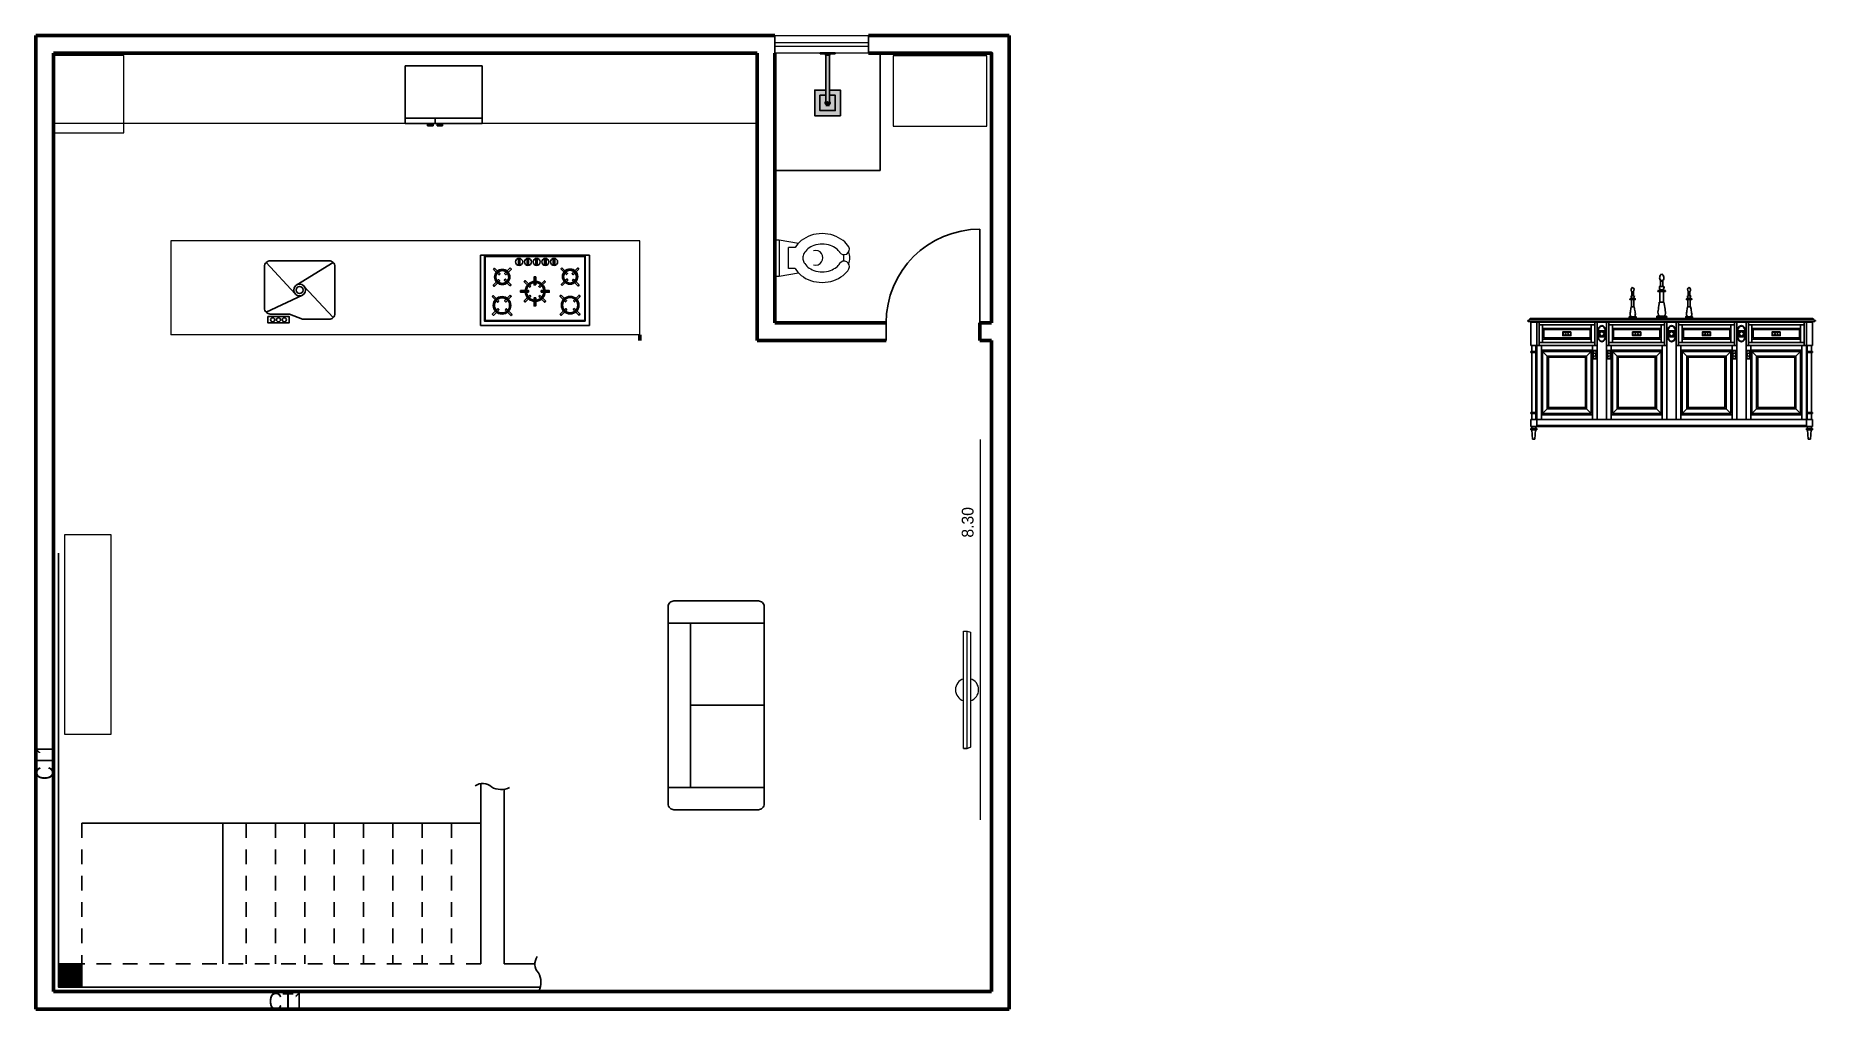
# Model space of a CAD drawing. Header units: millimetres. Extents: x -57 to 56, y 2 to 85.
# Drawn here: x -15.96 to -0.78, y 1.95 to 10.26 of the extents above; entities that cross this region are included whole.
import ezdxf

# ---------------------------------------------------------------- set-up
doc = ezdxf.new("R2010")
doc.units = ezdxf.units.MM
doc.header["$LTSCALE"] = 0.5
doc.header["$PDMODE"] = 3
for name, pattern in [('CACHE', [0.24, 0.12, -0.12]), ('CONTINU', [0]), ('HIDDEN', [0.375, 0.25, -0.125])]:
    doc.linetypes.add(name, pattern=pattern)
for name, color, linetype in [('3', 3, 'Continuous'), ('3H', 4, 'HIDDEN'), ('AI-Equip san', 1, 'Continuous'), ('CHU_A', 3, 'Continuous'), ('K_THUOC', 2, 'Continuous'), ('KITSHEN', 44, 'Continuous'), ('mobilya isimleri', 3, 'Continuous'), ('PENA1', 1, 'Continuous'), ('TEFRIŞ', 11, 'Continuous'), ('THIET-BI', 21, 'Continuous')]:
    doc.layers.add(name, color=color, linetype=linetype)
for name, color, linetype, lineweight in [('A740G3', 3, 'Continuous', 0), ('AI-Hatch equip san', 255, 'Continuous', 0), ('Alvenaria-alta', 5, 'Continuous', 50), ('ARQ Mobiliario', 34, 'Continuous', 13), ('mobilia', 2, 'Continuous', 18), ('TEXTO 01', 1, 'Continuous', 18)]:
    doc.layers.add(name, color=color, linetype=linetype, lineweight=lineweight)
doc.styles.add('A', font='', dxfattribs={"height": 200})
doc.styles.add('Annotative', font='txt')
doc.styles.get('A').set_extended_font_data('@创艺繁隶书')
doc.dimstyles.new('COTA INTERNA', dxfattribs={"dimtxt": 0.1, "dimasz": 0.18, "dimexe": 0.18, "dimexo": 0.0625, "dimgap": 0.09, "dimtad": 1, "dimzin": 0, "dimdsep": 46, "dimtxsty": 'Annotative', "dimblk": 'ARCHTICK', "dimcen": 0.09, "dimse1": 1, "dimse2": 1, "dimsd1": 1, "dimsd2": 1, "dimclrd": 1, "dimclre": 1, "dimclrt": 1, "dimadec": 0, "dimazin": 0, "dimtfac": 1, "dimtofl": 0, "dimtmove": 0, "dimatfit": 3, "dimldrblk": 'ARCHTICK', "dimfxl": 1, "dimtolj": 1, "dimtzin": 0, "dimarcsym": 0})

msp = doc.modelspace()

# ---------------------------------------------------------------- texts
at = {"layer": 'CHU_A', "style": 'A', "width": 0.8}
msp.add_text('CT1', height=0.15, rotation=90, dxfattribs=at).set_placement((-15.803, 3.913))
msp.add_text('CT1', height=0.15, dxfattribs=at).set_placement((-13.968, 1.95))

# ---------------------------------------------------------------- blocks, each defined once
blk = doc.blocks.new('*D294')
at = {"layer": 'DEFPOINTS', "color": 0, "transparency": 16777216}
for p in [(-7.653, 10.259), (-7.867, 1.959), (-7.653, 1.959)]:
    blk.add_point(p, dxfattribs=at)
at = {"color": 1, "transparency": 16777216, "insert": (-8.007, 6.109), "char_height": 0.1, "attachment_point": 5, "rotation": 90, "style": 'Annotative'}
blk.add_mtext('\\A1;8.30', dxfattribs=at)
blk = doc.blocks.new('_ArchTick')
at = {"color": 0, "linetype": 'ByBlock', "const_width": 0.15}
blk.add_lwpolyline([(-0.5, -0.5), (0.5, 0.5)], dxfattribs=at)
blk = doc.blocks.new('CHUVEIRO QUADRATTA 1992 C CT PL')
at = {"layer": 'AI-Hatch equip san', "ltscale": 3}
blk.add_hatch(color=256, dxfattribs=at).paths.add_polyline_path([(0.01, -0.02, -0.414214), (0.011, -0.019), (0.011, 0.019, -0.414214), (0.01, 0.02)])
at = {"layer": 'AI-Hatch equip san'}
blk.add_hatch(color=256, dxfattribs=at).paths.add_polyline_path([(0.538, 0.111), (0.318, 0.111), (0.318, -0.109), (0.538, -0.109)])
for p, q in [((0, 0.065), (0.01, 0.065)), ((0, 0.065), (0, -0.065)), ((0.01, 0.065), (0.01, -0.065)), ((0.011, 0.019), (0.011, -0.019)), ((0.011, 0.019), (0.02, 0.019)), ((0.02, 0.019), (0.02, -0.019)), ((0.27, 0.016), (0.02, 0.016)), ((0.429, 0.016), (0.27, 0.016)), ((0.45, -0.014), (0.45, 0.016)), ((0, -0.065), (0.01, -0.065)), ((0.011, -0.019), (0.02, -0.019)), ((0.27, -0.014), (0.02, -0.014)), ((0.429, -0.014), (0.27, -0.014))]:
    blk.add_line(p, q)
at = {"linetype": 'CONTINU'}
for points in [[(0.318, -0.014), (0.318, -0.109), (0.538, -0.109), (0.538, 0.111), (0.318, 0.111), (0.318, 0.016)], [(0.363, -0.014), (0.363, -0.064), (0.493, -0.064), (0.493, 0.066), (0.363, 0.066), (0.363, 0.016)]]:
    blk.add_lwpolyline(points, dxfattribs=at)
at = {"linetype": 'CACHE', "extrusion": (0, 0, -1)}
for points in [[(-0.414, -0.014, -0.188867), (-0.428, -0.02, -1), (-0.428, 0.021, -0.188867), (-0.414, 0.016, -0.188867)], [(-0.417, -0.014, -0.158247), (-0.428, -0.018, -1), (-0.428, 0.019, -0.158247), (-0.417, 0.016, -0.158247)], [(-0.421, -0.014, -0.108843), (-0.428, -0.016, -1), (-0.428, 0.017, -0.108843), (-0.421, 0.016, -0.108843)], [(-0.427, -0.014, -0.015104), (-0.428, -0.014, -1), (-0.428, 0.016, -0.015104), (-0.427, 0.016, -0.015104)]]:
    blk.add_lwpolyline(points, format="xyb", dxfattribs=at)
blk.add_lwpolyline([(-0.428, 0.009, -1), (-0.428, -0.007, -1)], format="xyb", close=True, dxfattribs=at)
for centre, start, end in [((0.011, 0.02), 180, 270), ((0.011, -0.02), 90, 180)]:
    blk.add_arc(centre, 0.0015, start, end)
at = {"layer": 'AI-Hatch equip san'}
for points in [[(0, 0.065), (0.01, 0.065), (0, -0.065), (0.01, -0.065)], [(0.011, 0.019), (0.02, 0.019), (0.011, -0.019), (0.02, -0.019)], [(0.02, 0.016), (0.02, -0.014), (0.318, 0.016), (0.318, -0.014)]]:
    blk.add_solid(points, dxfattribs=at)
blk = doc.blocks.new('sofaVan2')
at = {"layer": 'PENA1'}
for p, q in [((0.14, 0), (0.14, -0.82)), ((1.54, -0.82), (1.54, 0)), ((1.54, -0.19), (0.14, -0.19)), ((0.84, -0.19), (0.84, -0.82))]:
    blk.add_line(p, q, dxfattribs=at)
blk.add_lwpolyline([(1.68, 0), (0, 0, 0.414214), (-0.05, -0.05), (-0.05, -0.77, 0.414214), (0, -0.82), (1.68, -0.82, 0.414214), (1.73, -0.77), (1.73, -0.05, 0.414214)], format="xyb", close=True, dxfattribs=at)
blk = doc.blocks.new('TV')
at = {"layer": 'ARQ Mobiliario'}
for p, q in [((-0.5, 0), (0.5, 0)), ((0.5, 0), (0.5, -0.03, -0.01)), ((0.5, 0), (0.5, -0.03)), ((-0.5, -0.03, -0.01), (-0.5, 0)), ((-0.5, 0), (-0.5, -0.03)), ((-0.49, -0.06, -0.01), (-0.5, -0.03, -0.01)), ((-0.5, -0.03, -0.01), (-0.49, -0.06, -0.01)), ((0.5, -0.03, -0.01), (0.49, -0.06, -0.01)), ((0.5, -0.03, -0.01), (0.49, -0.06, -0.01))]:
    blk.add_line(p, q, dxfattribs=at)
at = {"layer": 'ARQ Mobiliario', "extrusion": (-0.000487331, 1, 0)}
for p, q in [((-0.5, -0.03), (-0.5, -0.03, -0.01)), ((0.5, -0.03), (0.5, -0.03, -0.01))]:
    blk.add_line(p, q, dxfattribs=at)
at = {"layer": 'ARQ Mobiliario'}
for start, end in [(17.741, 162.3149), (197.741, 342.3149)]:
    blk.add_arc((0, -0.03, -0.01), 0.0986, start, end, dxfattribs=at)
blk.add_3dface([(0.49, -0.06, -0.01), (-0.49, -0.06, -0.01), (-0.5, -0.03, -0.01), (0.5, -0.03, -0.01)], dxfattribs=at)
blk = doc.blocks.new('oven 01')
at = {"layer": 'KITSHEN', "color": 67}
for p, q in [((5263.5, 812.2), (5263.5, 872.2)), ((5263.5, 872.2), (5356.6, 872.2)), ((5356.6, 872.2), (5356.6, 812.2)), ((5263.5, 812.2), (5356.6, 812.2))]:
    blk.add_line(p, q, dxfattribs=at)
at = {"layer": 'KITSHEN', "color": 167}
for points in [[(5353, 815.8), (5267.1, 815.8), (5267.1, 871.5), (5353, 871.5)], [(5352.5, 816.3), (5267.6, 816.3), (5267.6, 871), (5352.5, 871)]]:
    blk.add_lwpolyline(points, close=True, dxfattribs=at)
at = {"layer": 'KITSHEN', "color": 252}
for points in [[(5297.2, 864.1), (5296, 864.1), (5296, 868.7), (5297.2, 868.7)], [(5304.6, 864.1), (5303.5, 864.1), (5303.5, 868.7), (5304.6, 868.7)], [(5312.1, 864.1), (5310.9, 864.1), (5310.9, 868.7), (5312.1, 868.7)], [(5319.5, 864.1), (5318.3, 864.1), (5318.3, 868.7), (5319.5, 868.7)], [(5326.9, 864.1), (5325.7, 864.1), (5325.7, 868.7), (5326.9, 868.7)], [(5274.3, 846.5), (5279.1, 851.3), (5280.1, 850.3), (5275.3, 845.5)], [(5274.7, 860), (5279.5, 855.2), (5280.4, 856.2), (5275.6, 860.9)], [(5288.7, 845.9), (5283.9, 850.7), (5284.9, 851.7), (5289.7, 846.9)], [(5289, 861.2), (5284.2, 856.4), (5285.2, 855.4), (5290, 860.2)], [(5306.6, 845.7), (5301.8, 850.4), (5300.9, 849.5), (5305.6, 844.7)], [(5310.7, 846.7), (5310.7, 853.5), (5309.4, 853.5), (5309.4, 846.7)], [(5314.3, 844.6), (5319, 849.4), (5318.1, 850.3), (5313.3, 845.5)], [(5333.1, 861.4), (5337.9, 856.6), (5337, 855.6), (5332.2, 860.4)], [(5333.4, 846.2), (5338.2, 850.9), (5337.3, 851.9), (5332.5, 847.1)], [(5347.5, 860.2), (5342.7, 855.4), (5341.7, 856.4), (5346.5, 861.2)], [(5347.8, 846.7), (5343, 851.5), (5342.1, 850.5), (5346.9, 845.7)], [(5273.5, 836.8), (5278.2, 832), (5279.2, 833), (5274.4, 837.7)], [(5289, 837.9), (5284.2, 833.1), (5285.1, 832.1), (5289.9, 836.9)], [(5304.6, 840.5), (5297.8, 840.5), (5297.8, 841.9), (5304.6, 841.9)], [(5306.6, 836.9), (5301.8, 832.1), (5300.9, 833.1), (5305.6, 837.9)], [(5310.7, 835.6), (5310.7, 828.8), (5309.4, 828.8), (5309.4, 835.6)], [(5314.5, 837.8), (5319.3, 833), (5318.3, 832), (5313.5, 836.8)], [(5315.4, 840.5), (5322.2, 840.5), (5322.2, 841.9), (5315.4, 841.9)], [(5332.3, 838.1), (5337.1, 833.3), (5336.1, 832.3), (5331.4, 837.1)], [(5348.7, 837), (5343.9, 832.2), (5343, 833.2), (5347.7, 838)], [(5278.5, 826.5), (5273.7, 821.7), (5274.6, 820.7), (5279.4, 825.5)], [(5284.8, 825.4), (5289.6, 820.6), (5290.6, 821.6), (5285.8, 826.4)], [(5337.3, 825.6), (5332.5, 820.8), (5331.6, 821.8), (5336.4, 826.6)], [(5343.7, 826.7), (5348.5, 821.9), (5347.5, 820.9), (5342.7, 825.7)]]:
    blk.add_lwpolyline(points, close=True, dxfattribs=at)
at = {"layer": 'KITSHEN', "color": 167}
for centre in [(5296.6, 866.4), (5304.1, 866.4), (5311.5, 866.4), (5318.9, 866.4), (5326.4, 866.4)]:
    blk.add_circle(centre, 3, dxfattribs=at)
at = {"layer": 'KITSHEN', "color": 252}
for centre, radius in [((5282.2, 853.5), 6.5), ((5282.2, 853.5), 5.5), ((5340, 853.8), 6.5), ((5340, 853.8), 5.5), ((5282, 829.3), 7.5), ((5282, 829.3), 6.5), ((5310.3, 841.2), 8.5), ((5310.3, 841.2), 7.5), ((5340.1, 829.5), 7.5), ((5340.1, 829.5), 6.5)]:
    blk.add_circle(centre, radius, dxfattribs=at)
blk = doc.blocks.new('*X301')
at = {"color": 0}
for p, q in [((30550, 32250), (30750, 32450)), ((30550, 32251), (30749, 32450)), ((30550, 32253), (30747, 32450)), ((30550, 32254), (30746, 32450)), ((30550, 32256), (30744, 32450)), ((30550, 32257), (30743, 32450)), ((30550, 32258), (30742, 32450)), ((30550, 32260), (30740, 32450)), ((30550, 32261), (30739, 32450)), ((30550, 32263), (30737, 32450)), ((30550, 32264), (30736, 32450)), ((30550, 32266), (30734, 32450)), ((30550, 32267), (30733, 32450)), ((30550, 32268), (30732, 32450)), ((30550, 32270), (30730, 32450)), ((30550, 32271), (30729, 32450)), ((30550, 32273), (30727, 32450)), ((30550, 32274), (30726, 32450)), ((30550, 32275), (30725, 32450)), ((30550, 32277), (30723, 32450)), ((30550, 32278), (30722, 32450)), ((30550, 32280), (30720, 32450)), ((30550, 32281), (30719, 32450)), ((30550, 32283), (30717, 32450)), ((30550, 32284), (30716, 32450)), ((30550, 32285), (30715, 32450)), ((30550, 32287), (30713, 32450)), ((30550, 32288), (30712, 32450)), ((30550, 32290), (30710, 32450)), ((30550, 32291), (30709, 32450)), ((30550, 32292), (30708, 32450)), ((30550, 32294), (30706, 32450)), ((30550, 32295), (30705, 32450)), ((30550, 32297), (30703, 32450)), ((30550, 32298), (30702, 32450)), ((30550, 32299), (30701, 32450)), ((30550, 32301), (30699, 32450)), ((30550, 32302), (30698, 32450)), ((30550, 32304), (30696, 32450)), ((30550, 32305), (30695, 32450)), ((30550, 32307), (30693, 32450)), ((30550, 32308), (30692, 32450)), ((30550, 32309), (30691, 32450)), ((30550, 32311), (30689, 32450)), ((30550, 32312), (30688, 32450)), ((30550, 32314), (30686, 32450)), ((30550, 32315), (30685, 32450)), ((30550, 32316), (30684, 32450)), ((30550, 32318), (30682, 32450)), ((30550, 32319), (30681, 32450)), ((30550, 32321), (30679, 32450)), ((30550, 32322), (30678, 32450)), ((30550, 32324), (30676, 32450)), ((30550, 32325), (30675, 32450)), ((30550, 32326), (30674, 32450)), ((30550, 32328), (30672, 32450)), ((30550, 32329), (30671, 32450)), ((30550, 32331), (30669, 32450)), ((30550, 32332), (30668, 32450)), ((30550, 32333), (30667, 32450)), ((30550, 32335), (30665, 32450)), ((30550, 32336), (30664, 32450)), ((30550, 32338), (30662, 32450)), ((30550, 32339), (30661, 32450)), ((30550, 32341), (30659, 32450)), ((30550, 32342), (30658, 32450)), ((30550, 32343), (30657, 32450)), ((30550, 32345), (30655, 32450)), ((30550, 32346), (30654, 32450)), ((30550, 32348), (30652, 32450)), ((30550, 32349), (30651, 32450)), ((30550, 32350), (30650, 32450)), ((30550, 32352), (30648, 32450)), ((30550, 32353), (30647, 32450)), ((30550, 32355), (30645, 32450)), ((30550, 32356), (30644, 32450)), ((30550, 32357), (30643, 32450)), ((30550, 32359), (30641, 32450)), ((30550, 32360), (30640, 32450)), ((30550, 32362), (30638, 32450)), ((30550, 32363), (30637, 32450)), ((30550, 32365), (30635, 32450)), ((30550, 32366), (30634, 32450)), ((30550, 32367), (30633, 32450)), ((30550, 32369), (30631, 32450)), ((30550, 32370), (30630, 32450)), ((30550, 32372), (30628, 32450)), ((30550, 32373), (30627, 32450)), ((30550, 32374), (30626, 32450)), ((30550, 32376), (30624, 32450)), ((30550, 32377), (30623, 32450)), ((30550, 32379), (30621, 32450)), ((30550, 32380), (30620, 32450)), ((30550, 32382), (30618, 32450)), ((30550, 32383), (30617, 32450)), ((30550, 32384), (30616, 32450)), ((30550, 32386), (30614, 32450)), ((30550, 32387), (30613, 32450)), ((30550, 32389), (30611, 32450)), ((30550, 32390), (30610, 32450)), ((30550, 32391), (30609, 32450)), ((30550, 32393), (30607, 32450)), ((30550, 32394), (30606, 32450)), ((30550, 32396), (30604, 32450)), ((30550, 32397), (30603, 32450)), ((30550, 32398), (30602, 32450)), ((30550, 32400), (30600, 32450)), ((30550, 32401), (30599, 32450)), ((30550, 32403), (30597, 32450)), ((30550, 32404), (30596, 32450)), ((30550, 32406), (30594, 32450)), ((30550, 32407), (30593, 32450)), ((30550, 32408), (30592, 32450)), ((30550, 32410), (30590, 32450)), ((30550, 32411), (30589, 32450)), ((30550, 32413), (30587, 32450)), ((30550, 32414), (30586, 32450)), ((30550, 32415), (30585, 32450)), ((30550, 32417), (30583, 32450)), ((30550, 32418), (30582, 32450)), ((30550, 32420), (30580, 32450)), ((30550, 32421), (30579, 32450)), ((30550, 32423), (30577, 32450)), ((30550, 32424), (30576, 32450)), ((30550, 32425), (30575, 32450)), ((30550, 32427), (30573, 32450)), ((30550, 32428), (30572, 32450)), ((30550, 32430), (30570, 32450)), ((30550, 32431), (30569, 32450)), ((30550, 32432), (30568, 32450)), ((30550, 32434), (30566, 32450)), ((30550, 32435), (30565, 32450)), ((30550, 32437), (30563, 32450)), ((30550, 32438), (30562, 32450)), ((30550, 32440), (30560, 32450)), ((30550, 32441), (30559, 32450)), ((30550, 32442), (30558, 32450)), ((30550, 32444), (30556, 32450)), ((30550, 32445), (30555, 32450)), ((30550, 32447), (30553, 32450)), ((30550, 32448), (30552, 32450)), ((30550, 32449), (30551, 32450)), ((30551, 32250), (30750, 32449)), ((30553, 32250), (30750, 32447)), ((30554, 32250), (30750, 32446)), ((30556, 32250), (30750, 32444)), ((30557, 32250), (30750, 32443)), ((30558, 32250), (30750, 32442)), ((30560, 32250), (30750, 32440)), ((30561, 32250), (30750, 32439)), ((30563, 32250), (30750, 32437)), ((30564, 32250), (30750, 32436)), ((30566, 32250), (30750, 32434)), ((30567, 32250), (30750, 32433)), ((30568, 32250), (30750, 32432)), ((30570, 32250), (30750, 32430)), ((30571, 32250), (30750, 32429)), ((30573, 32250), (30750, 32427)), ((30574, 32250), (30750, 32426)), ((30575, 32250), (30750, 32425)), ((30577, 32250), (30750, 32423)), ((30578, 32250), (30750, 32422)), ((30580, 32250), (30750, 32420)), ((30581, 32250), (30750, 32419)), ((30583, 32250), (30750, 32417)), ((30584, 32250), (30750, 32416)), ((30585, 32250), (30750, 32415)), ((30587, 32250), (30750, 32413)), ((30588, 32250), (30750, 32412)), ((30590, 32250), (30750, 32410)), ((30591, 32250), (30750, 32409)), ((30592, 32250), (30750, 32408)), ((30594, 32250), (30750, 32406)), ((30595, 32250), (30750, 32405)), ((30597, 32250), (30750, 32403)), ((30598, 32250), (30750, 32402)), ((30599, 32250), (30750, 32401)), ((30601, 32250), (30750, 32399)), ((30602, 32250), (30750, 32398)), ((30604, 32250), (30750, 32396)), ((30605, 32250), (30750, 32395)), ((30607, 32250), (30750, 32393)), ((30608, 32250), (30750, 32392)), ((30609, 32250), (30750, 32391)), ((30611, 32250), (30750, 32389)), ((30612, 32250), (30750, 32388)), ((30614, 32250), (30750, 32386)), ((30615, 32250), (30750, 32385)), ((30616, 32250), (30750, 32384)), ((30618, 32250), (30750, 32382)), ((30619, 32250), (30750, 32381)), ((30621, 32250), (30750, 32379)), ((30622, 32250), (30750, 32378)), ((30624, 32250), (30750, 32376)), ((30625, 32250), (30750, 32375)), ((30626, 32250), (30750, 32374)), ((30628, 32250), (30750, 32372)), ((30629, 32250), (30750, 32371)), ((30631, 32250), (30750, 32369)), ((30632, 32250), (30750, 32368)), ((30633, 32250), (30750, 32367)), ((30635, 32250), (30750, 32365)), ((30636, 32250), (30750, 32364)), ((30638, 32250), (30750, 32362)), ((30639, 32250), (30750, 32361)), ((30641, 32250), (30750, 32359)), ((30642, 32250), (30750, 32358)), ((30643, 32250), (30750, 32357)), ((30645, 32250), (30750, 32355)), ((30646, 32250), (30750, 32354)), ((30648, 32250), (30750, 32352)), ((30649, 32250), (30750, 32351)), ((30650, 32250), (30750, 32350)), ((30652, 32250), (30750, 32348)), ((30653, 32250), (30750, 32347)), ((30655, 32250), (30750, 32345)), ((30656, 32250), (30750, 32344)), ((30657, 32250), (30750, 32343)), ((30659, 32250), (30750, 32341)), ((30660, 32250), (30750, 32340)), ((30662, 32250), (30750, 32338)), ((30663, 32250), (30750, 32337)), ((30665, 32250), (30750, 32335)), ((30666, 32250), (30750, 32334)), ((30667, 32250), (30750, 32333)), ((30669, 32250), (30750, 32331)), ((30670, 32250), (30750, 32330)), ((30672, 32250), (30750, 32328)), ((30673, 32250), (30750, 32327)), ((30674, 32250), (30750, 32326)), ((30676, 32250), (30750, 32324)), ((30677, 32250), (30750, 32323)), ((30679, 32250), (30750, 32321)), ((30680, 32250), (30750, 32320)), ((30682, 32250), (30750, 32318)), ((30683, 32250), (30750, 32317)), ((30684, 32250), (30750, 32316)), ((30686, 32250), (30750, 32314)), ((30687, 32250), (30750, 32313)), ((30689, 32250), (30750, 32311)), ((30690, 32250), (30750, 32310)), ((30691, 32250), (30750, 32309)), ((30693, 32250), (30750, 32307)), ((30694, 32250), (30750, 32306)), ((30696, 32250), (30750, 32304)), ((30697, 32250), (30750, 32303)), ((30698, 32250), (30750, 32302)), ((30700, 32250), (30750, 32300)), ((30701, 32250), (30750, 32299)), ((30703, 32250), (30750, 32297)), ((30704, 32250), (30750, 32296)), ((30706, 32250), (30750, 32294)), ((30707, 32250), (30750, 32293)), ((30708, 32250), (30750, 32292)), ((30710, 32250), (30750, 32290)), ((30711, 32250), (30750, 32289)), ((30713, 32250), (30750, 32287)), ((30714, 32250), (30750, 32286)), ((30715, 32250), (30750, 32285)), ((30717, 32250), (30750, 32283)), ((30718, 32250), (30750, 32282)), ((30720, 32250), (30750, 32280)), ((30721, 32250), (30750, 32279)), ((30723, 32250), (30750, 32277)), ((30724, 32250), (30750, 32276)), ((30725, 32250), (30750, 32275)), ((30727, 32250), (30750, 32273)), ((30728, 32250), (30750, 32272)), ((30730, 32250), (30750, 32270)), ((30731, 32250), (30750, 32269)), ((30732, 32250), (30750, 32268)), ((30734, 32250), (30750, 32266)), ((30735, 32250), (30750, 32265)), ((30737, 32250), (30750, 32263)), ((30738, 32250), (30750, 32262)), ((30740, 32250), (30750, 32260)), ((30741, 32250), (30750, 32259)), ((30742, 32250), (30750, 32258)), ((30744, 32250), (30750, 32256)), ((30745, 32250), (30750, 32255)), ((30747, 32250), (30750, 32253)), ((30748, 32250), (30750, 32252)), ((30749, 32250), (30750, 32251))]:
    blk.add_line(p, q, dxfattribs=at)
blk = doc.blocks.new('*U300')
at = {"color": 0}
for p, q in [((0, 0), (0, 200)), ((0, 200), (200, 200)), ((200, 200), (200, 0)), ((200, 0), (0, 0))]:
    blk.add_line(p, q, dxfattribs=at)
blk = doc.blocks.new('*U302')
blk.add_blockref('*X301', (-30550, -32250))
at = {"color": 0}
blk.add_blockref('*U300', (0, 0), dxfattribs=at)
blk = doc.blocks.new('COT')
at = {"color": 0, "linetype": 'ByBlock'}
blk.add_blockref('*U302', (-100, -100), dxfattribs=at)
blk = doc.blocks.new('234')
at = {"layer": 'mobilya isimleri'}
for points in [[(10606.8, 89874), (10599.8, 89874), (10599.8, 89871), (10606.8, 89871)], [(10606.6, 89873.8), (10600.1, 89873.8), (10600.1, 89871.3), (10606.6, 89871.3)], [(10666.3, 89874), (10659.3, 89874), (10659.3, 89871), (10666.3, 89871)], [(10666.1, 89873.8), (10659.6, 89873.8), (10659.6, 89871.3), (10666.1, 89871.3)], [(10725.8, 89874), (10718.8, 89874), (10718.8, 89871), (10725.8, 89871)], [(10725.6, 89873.8), (10719.1, 89873.8), (10719.1, 89871.3), (10725.6, 89871.3)], [(10785.3, 89874), (10778.3, 89874), (10778.3, 89871), (10785.3, 89871)], [(10785.1, 89873.8), (10778.6, 89873.8), (10778.6, 89871.3), (10785.1, 89871.3)], [(10625.4, 89858.2), (10625.4, 89851.2), (10628.4, 89851.2), (10628.4, 89858.2)], [(10625.7, 89858), (10625.7, 89851.5), (10628.2, 89851.5), (10628.2, 89858)], [(10637.7, 89858.2), (10637.7, 89851.2), (10640.7, 89851.2), (10640.7, 89858.2)], [(10637.9, 89858), (10637.9, 89851.5), (10640.4, 89851.5), (10640.4, 89858)], [(10744.6, 89858.2), (10744.6, 89851.2), (10747.6, 89851.2), (10747.6, 89858.2)], [(10744.8, 89858), (10744.8, 89851.5), (10747.3, 89851.5), (10747.3, 89858)], [(10756.6, 89858.2), (10756.6, 89851.2), (10759.6, 89851.2), (10759.6, 89858.2)], [(10756.8, 89858), (10756.8, 89851.5), (10759.3, 89851.5), (10759.3, 89858)]]:
    blk.add_lwpolyline(points, close=True, dxfattribs=at)
for centre in [(10603.3, 89872.5), (10662.8, 89872.5), (10722.3, 89872.5), (10781.8, 89872.5), (10626.9, 89854.7), (10639.2, 89854.7), (10746.1, 89854.7), (10758.1, 89854.7)]:
    blk.add_circle(centre, 1.25, dxfattribs=at)
at = {"layer": 'TEFRIŞ'}
for p, q in [((10659.4, 89904.8), (10658, 89904.8)), ((10658.7, 89904.8), (10658.7, 89908.3)), ((10658.7, 89908.3), (10660.1, 89908.3)), ((10658.7, 89908), (10660.1, 89908)), ((10659.4, 89904.8), (10660.8, 89904.8)), ((10660.1, 89904.8), (10660.1, 89908.3)), ((10681.1, 89909.4), (10687.1, 89909.4)), ((10681.1, 89909.2), (10687.1, 89909.2)), ((10681.1, 89908.9), (10687.1, 89908.9)), ((10681.1, 89908.4), (10687.1, 89908.4)), ((10684.1, 89912.9), (10682.1, 89912.9)), ((10682.6, 89908.4), (10682.6, 89899.4)), ((10683.1, 89917.9), (10685.1, 89917.9)), ((10683.1, 89912.9), (10683.1, 89917.9)), ((10683.1, 89917.4), (10685.1, 89917.4)), ((10684.1, 89912.9), (10686.1, 89912.9)), ((10685.1, 89912.9), (10685.1, 89917.9)), ((10685.6, 89908.4), (10685.6, 89899.4)), ((10707.5, 89904.8), (10706.1, 89904.8)), ((10706.8, 89904.8), (10706.8, 89908.3)), ((10706.8, 89908.3), (10708.2, 89908.3)), ((10706.8, 89908), (10708.2, 89908)), ((10707.5, 89904.8), (10708.9, 89904.8)), ((10708.2, 89904.8), (10708.2, 89908.3)), ((10657.3, 89902.4), (10661.5, 89902.4)), ((10657.3, 89902.2), (10661.5, 89902.2)), ((10657.3, 89902), (10661.5, 89902)), ((10657.3, 89901.7), (10661.5, 89901.7)), ((10658, 89895.4), (10660.8, 89895.4)), ((10658.3, 89901.7), (10658.3, 89895.4)), ((10660.4, 89901.7), (10660.4, 89895.4)), ((10682.1, 89899.4), (10686.1, 89899.4)), ((10705.4, 89902.4), (10709.6, 89902.4)), ((10705.4, 89902.2), (10709.6, 89902.2)), ((10705.4, 89902), (10709.6, 89902)), ((10705.4, 89901.7), (10709.6, 89901.7)), ((10706.1, 89895.4), (10708.9, 89895.4)), ((10706.4, 89901.7), (10706.4, 89895.4)), ((10708.5, 89901.7), (10708.5, 89895.4)), ((10571.5, 89884.6), (10813.6, 89884.6)), ((10571.8, 89882.9), (10813.3, 89882.9)), ((10571.9, 89885.3), (10572.1, 89885.3)), ((10572.1, 89885.5), (10813.1, 89885.5)), ((10572.1, 89885.3), (10572.1, 89885.5)), ((10572.1, 89885.3), (10813.1, 89885.3)), ((10572.1, 89882.5), (10813.1, 89882.5)), ((10572.6, 89882.5), (10572.6, 89862.5)), ((10577.6, 89882.5), (10577.6, 89862.5)), ((10579.6, 89882.5), (10579.6, 89862.5)), ((10579.6, 89880), (10627.1, 89880)), ((10582.6, 89880), (10582.6, 89865)), ((10582.6, 89877), (10624.1, 89877)), ((10624.1, 89880), (10624.1, 89865)), ((10627.1, 89882.5), (10627.1, 89862.5)), ((10629.1, 89882.5), (10629.1, 89799.5)), ((10637.1, 89882.5), (10637.1, 89799.5)), ((10639.1, 89882.5), (10639.1, 89862.5)), ((10686.6, 89880), (10639.1, 89880)), ((10642.1, 89880), (10642.1, 89865)), ((10683.6, 89877), (10642.1, 89877)), ((10656.6, 89887), (10662.2, 89887)), ((10656.6, 89886.8), (10662.2, 89886.8)), ((10656.6, 89886.6), (10662.2, 89886.6)), ((10656.6, 89886.3), (10662.2, 89886.3)), ((10656.6, 89885.6), (10662.2, 89885.6)), ((10680.1, 89887.4), (10688.1, 89887.4)), ((10680.1, 89887.2), (10688.1, 89887.2)), ((10680.1, 89886.9), (10688.1, 89886.9)), ((10680.1, 89886.4), (10688.1, 89886.4)), ((10680.1, 89885.4), (10688.1, 89885.4)), ((10683.6, 89880), (10683.6, 89865)), ((10686.6, 89882.5), (10686.6, 89862.5)), ((10688.6, 89882.5), (10688.6, 89799.5)), ((10696.6, 89882.5), (10696.6, 89799.5)), ((10698.6, 89882.5), (10698.6, 89862.5)), ((10698.6, 89880), (10746.1, 89880)), ((10701.6, 89880), (10701.6, 89865)), ((10701.6, 89877), (10743.1, 89877)), ((10704.7, 89887), (10710.3, 89887)), ((10704.7, 89886.8), (10710.3, 89886.8)), ((10704.7, 89886.6), (10710.3, 89886.6)), ((10704.7, 89886.3), (10710.3, 89886.3)), ((10704.7, 89885.6), (10710.3, 89885.6)), ((10743.1, 89880), (10743.1, 89865)), ((10746.1, 89882.5), (10746.1, 89862.5)), ((10748.1, 89882.5), (10748.1, 89799.5)), ((10756.1, 89882.5), (10756.1, 89799.5)), ((10758.1, 89882.5), (10758.1, 89862.5)), ((10805.6, 89880), (10758.1, 89880)), ((10761.1, 89880), (10761.1, 89865)), ((10802.6, 89877), (10761.1, 89877)), ((10802.6, 89880), (10802.6, 89865)), ((10805.6, 89882.5), (10805.6, 89862.5)), ((10807.6, 89882.5), (10807.6, 89862.5)), ((10812.6, 89882.5), (10812.6, 89862.5)), ((10813.1, 89885.3), (10813.1, 89885.5)), ((10813.3, 89885.3), (10813.1, 89885.3)), ((10572.6, 89862.5), (10629.1, 89862.5)), ((10573.3, 89862.5), (10573.3, 89857.5)), ((10576.8, 89862.5), (10576.8, 89857.5)), ((10577.6, 89862.5), (10577.6, 89799.5)), ((10579.6, 89865), (10627.1, 89865)), ((10581.6, 89862.5), (10581.6, 89799.5)), ((10582.6, 89868), (10624.1, 89868)), ((10625.1, 89862.5), (10625.1, 89799.5)), ((10637.1, 89862.5), (10688.6, 89862.5)), ((10686.6, 89865), (10639.1, 89865)), ((10641.1, 89862.5), (10641.1, 89799.5)), ((10683.6, 89868), (10642.1, 89868)), ((10684.6, 89862.5), (10684.6, 89799.5)), ((10696.6, 89862.5), (10748.1, 89862.5)), ((10698.6, 89865), (10746.1, 89865)), ((10700.6, 89862.5), (10700.6, 89799.5)), ((10701.6, 89868), (10743.1, 89868)), ((10744.1, 89862.5), (10744.1, 89799.5)), ((10756.1, 89862.5), (10812.6, 89862.5)), ((10805.6, 89865), (10758.1, 89865)), ((10760.1, 89862.5), (10760.1, 89799.5)), ((10802.6, 89868), (10761.1, 89868)), ((10803.6, 89862.5), (10803.6, 89799.5)), ((10807.6, 89862.5), (10807.6, 89799.5)), ((10808.3, 89862.5), (10808.3, 89857.5)), ((10811.8, 89862.5), (10811.8, 89857.5)), ((10572.6, 89857.5), (10572.6, 89856.5)), ((10577.6, 89857.5), (10572.6, 89857.5)), ((10577.6, 89856.5), (10572.6, 89856.5)), ((10573.3, 89856.5), (10573.3, 89805.5)), ((10576.8, 89856.5), (10576.8, 89805.5)), ((10577.6, 89857.5), (10577.6, 89856.5)), ((10581.6, 89858.5), (10625.1, 89858.5)), ((10684.6, 89858.5), (10641.1, 89858.5)), ((10700.6, 89858.5), (10744.1, 89858.5)), ((10803.6, 89858.5), (10760.1, 89858.5)), ((10807.6, 89857.5), (10812.6, 89857.5)), ((10807.6, 89857.5), (10807.6, 89856.5)), ((10807.6, 89856.5), (10812.6, 89856.5)), ((10808.3, 89856.5), (10808.3, 89805.5)), ((10811.8, 89856.5), (10811.8, 89805.5)), ((10812.6, 89857.5), (10812.6, 89856.5)), ((10572.6, 89805.5), (10572.6, 89804.5)), ((10577.6, 89805.5), (10572.6, 89805.5)), ((10577.6, 89804.5), (10572.6, 89804.5)), ((10572.6, 89799.5), (10572.6, 89793.5)), ((10577.6, 89799.5), (10572.6, 89799.5)), ((10573.3, 89804.5), (10573.3, 89799.5)), ((10576.8, 89804.5), (10576.8, 89799.5)), ((10577.6, 89805.5), (10577.6, 89804.5)), ((10807.6, 89799.5), (10577.6, 89799.5)), ((10577.6, 89799.5), (10577.6, 89793.5)), ((10625.1, 89803.5), (10581.6, 89803.5)), ((10641.1, 89803.5), (10684.6, 89803.5)), ((10744.1, 89803.5), (10700.6, 89803.5)), ((10760.1, 89803.5), (10803.6, 89803.5)), ((10807.6, 89805.5), (10807.6, 89804.5)), ((10807.6, 89805.5), (10812.6, 89805.5)), ((10807.6, 89804.5), (10812.6, 89804.5)), ((10807.6, 89799.5), (10812.6, 89799.5)), ((10807.6, 89799.5), (10807.6, 89793.5)), ((10808.3, 89804.5), (10808.3, 89799.5)), ((10811.8, 89804.5), (10811.8, 89799.5)), ((10812.6, 89805.5), (10812.6, 89804.5)), ((10812.6, 89799.5), (10812.6, 89793.5)), ((10577.6, 89793.5), (10572.6, 89793.5)), ((10572.6, 89791.7), (10572.6, 89790.7)), ((10577.6, 89791.7), (10572.6, 89791.7)), ((10577.6, 89790.7), (10572.6, 89790.7)), ((10573.3, 89793.5), (10573.4, 89791.7)), ((10573.5, 89790.7), (10574.1, 89782.5)), ((10576.6, 89790.7), (10576.1, 89782.5)), ((10576.8, 89793.5), (10576.7, 89791.7)), ((10807.6, 89794.3), (10577.6, 89794.3)), ((10808.3, 89793.5), (10577.6, 89793.5)), ((10577.6, 89791.7), (10577.6, 89790.7)), ((10807.6, 89793.5), (10812.6, 89793.5)), ((10807.6, 89791.7), (10807.6, 89790.7)), ((10807.6, 89791.7), (10812.6, 89791.7)), ((10807.6, 89790.7), (10812.6, 89790.7)), ((10808.3, 89793.5), (10808.4, 89791.7)), ((10808.5, 89790.7), (10809.1, 89782.5)), ((10811.6, 89790.7), (10811.1, 89782.5)), ((10811.8, 89793.5), (10811.7, 89791.7)), ((10812.6, 89791.7), (10812.6, 89790.7)), ((10574.1, 89782.5), (10576.1, 89782.5)), ((10809.1, 89782.5), (10811.1, 89782.5))]:
    blk.add_line(p, q, dxfattribs=at)
at = {"layer": 'TEFRIŞ', "color": 8}
for p, q in [((10583.6, 89876), (10623.1, 89876)), ((10583.6, 89876), (10583.6, 89869)), ((10623.1, 89876), (10623.1, 89869)), ((10633.1, 89874.5), (10631.1, 89872.5)), ((10635.1, 89872.5), (10633.1, 89874.5)), ((10643.1, 89876), (10643.1, 89869)), ((10682.6, 89876), (10643.1, 89876)), ((10682.6, 89876), (10682.6, 89869)), ((10690.6, 89872.5), (10692.6, 89874.5)), ((10692.6, 89874.5), (10694.6, 89872.5)), ((10702.6, 89876), (10742.1, 89876)), ((10702.6, 89876), (10702.6, 89869)), ((10742.1, 89876), (10742.1, 89869)), ((10750.1, 89872.5), (10752.1, 89874.5)), ((10752.1, 89874.5), (10754.1, 89872.5)), ((10801.6, 89876), (10762.1, 89876)), ((10762.1, 89876), (10762.1, 89869)), ((10801.6, 89876), (10801.6, 89869)), ((10583.6, 89869), (10623.1, 89869)), ((10631.1, 89872.5), (10633.1, 89870.5)), ((10633.1, 89870.5), (10635.1, 89872.5)), ((10682.6, 89869), (10643.1, 89869)), ((10692.6, 89870.5), (10690.6, 89872.5)), ((10694.6, 89872.5), (10692.6, 89870.5)), ((10702.6, 89869), (10742.1, 89869)), ((10752.1, 89870.5), (10750.1, 89872.5)), ((10754.1, 89872.5), (10752.1, 89870.5)), ((10801.6, 89869), (10762.1, 89869)), ((10586.6, 89853.5), (10582.6, 89857.5)), ((10620.1, 89853.5), (10624.1, 89857.5)), ((10646.1, 89853.5), (10642.1, 89857.5)), ((10679.6, 89853.5), (10683.6, 89857.5)), ((10705.6, 89853.5), (10701.6, 89857.5)), ((10739.1, 89853.5), (10743.1, 89857.5)), ((10765.1, 89853.5), (10761.1, 89857.5)), ((10798.6, 89853.5), (10802.6, 89857.5)), ((10586.6, 89808.5), (10582.6, 89804.5)), ((10620.1, 89808.5), (10624.1, 89804.5)), ((10646.1, 89808.5), (10642.1, 89804.5)), ((10679.6, 89808.5), (10683.6, 89804.5)), ((10705.6, 89808.5), (10701.6, 89804.5)), ((10739.1, 89808.5), (10743.1, 89804.5)), ((10765.1, 89808.5), (10761.1, 89804.5)), ((10798.6, 89808.5), (10802.6, 89804.5))]:
    blk.add_line(p, q, dxfattribs=at)
at = {"layer": 'TEFRIŞ'}
for points in [[(10683.1, 89909.9), (10685.1, 89909.9), (10685.1, 89909.4), (10683.1, 89909.4)], [(10658.7, 89902.7), (10660.1, 89902.7), (10660.1, 89902.4), (10658.7, 89902.4)], [(10706.8, 89902.7), (10708.2, 89902.7), (10708.2, 89902.4), (10706.8, 89902.4)]]:
    blk.add_lwpolyline(points, close=True, dxfattribs=at)
at = {"layer": 'TEFRIŞ', "color": 8}
for points in [[(10630.6, 89875), (10635.6, 89875), (10635.6, 89870), (10630.6, 89870)], [(10631.1, 89874.5), (10635.1, 89874.5), (10635.1, 89870.5), (10631.1, 89870.5)], [(10695.1, 89875), (10690.1, 89875), (10690.1, 89870), (10695.1, 89870)], [(10694.6, 89874.5), (10690.6, 89874.5), (10690.6, 89870.5), (10694.6, 89870.5)], [(10754.6, 89875), (10749.6, 89875), (10749.6, 89870), (10754.6, 89870)], [(10754.1, 89874.5), (10750.1, 89874.5), (10750.1, 89870.5), (10754.1, 89870.5)], [(10624.1, 89804.5), (10582.6, 89804.5), (10582.6, 89857.5), (10624.1, 89857.5)], [(10620.1, 89808.5), (10586.6, 89808.5), (10586.6, 89853.5), (10620.1, 89853.5)], [(10619.1, 89809.5), (10587.6, 89809.5), (10587.6, 89852.5), (10619.1, 89852.5)], [(10642.1, 89804.5), (10683.6, 89804.5), (10683.6, 89857.5), (10642.1, 89857.5)], [(10646.1, 89808.5), (10679.6, 89808.5), (10679.6, 89853.5), (10646.1, 89853.5)], [(10647.1, 89809.5), (10678.6, 89809.5), (10678.6, 89852.5), (10647.1, 89852.5)], [(10743.1, 89804.5), (10701.6, 89804.5), (10701.6, 89857.5), (10743.1, 89857.5)], [(10739.1, 89808.5), (10705.6, 89808.5), (10705.6, 89853.5), (10739.1, 89853.5)], [(10738.1, 89809.5), (10706.6, 89809.5), (10706.6, 89852.5), (10738.1, 89852.5)], [(10761.1, 89804.5), (10802.6, 89804.5), (10802.6, 89857.5), (10761.1, 89857.5)], [(10765.1, 89808.5), (10798.6, 89808.5), (10798.6, 89853.5), (10765.1, 89853.5)], [(10766.1, 89809.5), (10797.6, 89809.5), (10797.6, 89852.5), (10766.1, 89852.5)]]:
    blk.add_lwpolyline(points, close=True, dxfattribs=at)
at = {"layer": 'TEFRIŞ'}
for centre, radius, start, end in [((10686.2, 89920.2), 3.83, 122.847, 216.5433), ((10682.1, 89920.2), 3.83, 323.4567, 57.153), ((10660.6, 89904.5), 2.65, 173.703, 223.1669), ((10660.8, 89909.9), 2.68, 122.847, 216.5433), ((10657.9, 89909.9), 2.68, 323.4567, 57.153), ((10658.2, 89904.5), 2.65, 316.8331, 6.297), ((10681.1, 89908.7), 0.251, 79.0193, 284.077), ((10681.1, 89909.3), 0.101, 76.2041, 276.1678), ((10681.1, 89909.1), 0.153, 92.6791, 277.2604), ((10685.9, 89912.5), 3.78, 173.703, 223.1669), ((10682.4, 89912.5), 3.78, 316.8331, 6.297), ((10687.1, 89909.3), 0.101, 263.8322, 103.7959), ((10687.1, 89909.1), 0.153, 262.7396, 87.3209), ((10687.2, 89908.7), 0.251, 255.923, 100.9807), ((10708.7, 89904.5), 2.65, 173.703, 223.1669), ((10708.9, 89909.9), 2.68, 122.847, 216.5433), ((10706, 89909.9), 2.68, 323.4567, 57.153), ((10706.3, 89904.5), 2.65, 316.8331, 6.297), ((10657.2, 89901.8), 0.176, 79.0193, 284.077), ((10657.3, 89902.3), 0.0707, 76.2041, 276.1678), ((10657.3, 89902.1), 0.107, 92.6791, 277.2604), ((10661.5, 89902.3), 0.0707, 263.8322, 103.7959), ((10661.5, 89902.1), 0.107, 262.7396, 87.3209), ((10661.5, 89901.8), 0.176, 255.923, 100.9807), ((10705.3, 89901.8), 0.176, 79.0193, 284.077), ((10705.4, 89902.3), 0.0707, 76.2041, 276.1678), ((10705.4, 89902.1), 0.107, 92.6791, 277.2604), ((10709.6, 89902.3), 0.0707, 263.8322, 103.7959), ((10709.6, 89902.1), 0.107, 262.7396, 87.3209), ((10709.6, 89901.8), 0.176, 255.923, 100.9807), ((10570.5, 89883.5), 0.5, 130.1782, 157.4812), ((10570.5, 89883.5), 0.496, 157.612, 197.0315), ((10570.4, 89883.5), 0.421, 193.7371, 254.9458), ((10570.5, 89883.4), 0.557, 107.709, 127.2045), ((10568.4, 89892.4), 8.69, 282.8281, 286.0026), ((10570.7, 89884.7), 1.7, 255.533, 273.992), ((10570.5, 89885.2), 1.17, 283.4243, 305.7101), ((10571, 89879.6), 3.47, 84.106, 94.1028), ((10570.9, 89884.9), 0.65, 295.4384, 336.6449), ((10571.3, 89882.1), 0.918, 58.4369, 88.2079), ((10570.8, 89884.9), 0.791, 333.5309, 0.6403), ((10572.1, 89884.9), 0.491, 115.431, 172.5634), ((10571.4, 89882.3), 0.666, 17.5792, 54.4482), ((10656.7, 89885.9), 0.365, 112.2165, 254.8699), ((10656.6, 89886.4), 0.176, 79.0193, 284.077), ((10656.6, 89886.9), 0.0707, 76.2041, 276.1678), ((10656.6, 89886.7), 0.107, 92.6791, 277.2604), ((10662.2, 89886.9), 0.0707, 263.8322, 103.7959), ((10662.2, 89886.7), 0.107, 262.7396, 87.3209), ((10662.2, 89886.4), 0.176, 255.923, 100.9807), ((10662.1, 89885.9), 0.355, 284.5029, 75.1207), ((10680.1, 89886.7), 0.251, 79.0193, 284.077), ((10680.3, 89885.9), 0.521, 112.2165, 254.8699), ((10680.1, 89887.3), 0.101, 76.2041, 276.1678), ((10680.1, 89887.1), 0.153, 92.6791, 277.2604), ((10688.1, 89887.3), 0.101, 263.8322, 103.7959), ((10688.1, 89887.1), 0.153, 262.7396, 87.3209), ((10688.2, 89886.7), 0.251, 255.923, 100.9807), ((10688, 89885.9), 0.507, 284.5029, 75.1207), ((10704.8, 89885.9), 0.365, 112.2165, 254.8699), ((10704.7, 89886.4), 0.176, 79.0193, 284.077), ((10704.7, 89886.9), 0.0707, 76.2041, 276.1678), ((10704.7, 89886.7), 0.107, 92.6791, 277.2604), ((10710.3, 89886.9), 0.0707, 263.8322, 103.7959), ((10710.3, 89886.7), 0.107, 262.7396, 87.3209), ((10710.3, 89886.4), 0.176, 255.923, 100.9807), ((10710.2, 89885.9), 0.355, 284.5029, 75.1207), ((10813.7, 89882.3), 0.666, 125.5518, 162.4208), ((10813.1, 89884.9), 0.491, 7.4366, 64.569), ((10813.8, 89882.1), 0.918, 91.7921, 121.5631), ((10814.3, 89884.9), 0.791, 179.3597, 206.4691), ((10814.2, 89884.9), 0.65, 203.3551, 244.5616), ((10814.1, 89879.6), 3.47, 85.8972, 95.894), ((10814.6, 89885.2), 1.17, 234.2899, 256.5757), ((10816.7, 89892.4), 8.69, 253.9974, 257.1719), ((10814.4, 89884.7), 1.7, 266.008, 284.467), ((10814.6, 89883.4), 0.557, 52.7955, 72.291), ((10814.7, 89883.5), 0.421, 285.0542, 346.2629), ((10814.7, 89883.5), 0.5, 22.5188, 49.8218), ((10814.7, 89883.5), 0.496, 342.9685, 22.388)]:
    blk.add_arc(centre, radius, start, end, dxfattribs=at)
at = {"layer": 'TEFRIŞ', "color": 8}
for centre in [(10633.1, 89872.5), (10692.6, 89872.5), (10752.1, 89872.5)]:
    blk.add_ellipse(centre, major_axis=(0, 7), ratio=0.571429, dxfattribs=at)
at = {"layer": 'TEFRIŞ'}
for points in [[(10658, 89895.4), (10657.4, 89891.2), (10657.4, 89887.8), (10658, 89887)], [(10660.8, 89895.4), (10661.4, 89891.2), (10661.4, 89887.8), (10660.8, 89887)], [(10682.1, 89899.4), (10681.3, 89893.5), (10681.3, 89888.7), (10682.1, 89887.4)], [(10686.1, 89899.4), (10687, 89893.5), (10687, 89888.7), (10686.1, 89887.4)], [(10706.1, 89895.4), (10705.5, 89891.2), (10705.5, 89887.8), (10706.1, 89887)], [(10708.9, 89895.4), (10709.5, 89891.2), (10709.5, 89887.8), (10708.9, 89887)]]:
    blk.add_spline(points, degree=3, dxfattribs=at)
at = {"layer": 'TEFRIŞ', "color": 8}
for points in [[(10633.1, 89879), (10632.9, 89879), (10632.5, 89879), (10631.9, 89878.7), (10631.3, 89878.1), (10630.6, 89877.2), (10630.1, 89876), (10629.7, 89874.4), (10629.5, 89872.6), (10629.7, 89870.8), (10630, 89869.1), (10630.6, 89867.9), (10631.3, 89867), (10631.9, 89866.4), (10632.5, 89866.1), (10633.1, 89866), (10633.7, 89866.1), (10634.3, 89866.4), (10634.9, 89867), (10635.5, 89867.8), (10636.1, 89869.1), (10636.5, 89870.7), (10636.6, 89872.5), (10636.5, 89874.3), (10636.1, 89876), (10635.5, 89877.2), (10634.9, 89878.1), (10634.2, 89878.7), (10633.6, 89879), (10633.3, 89879), (10633.1, 89879)], [(10692.6, 89879), (10692.8, 89879), (10693.2, 89879), (10693.8, 89878.7), (10694.4, 89878.1), (10695, 89877.2), (10695.6, 89876), (10696, 89874.4), (10696.1, 89872.6), (10696, 89870.8), (10695.6, 89869.1), (10695, 89867.9), (10694.4, 89867), (10693.8, 89866.4), (10693.1, 89866.1), (10692.6, 89866), (10692, 89866.1), (10691.4, 89866.4), (10690.7, 89867), (10690.1, 89867.8), (10689.6, 89869.1), (10689.2, 89870.7), (10689, 89872.5), (10689.2, 89874.3), (10689.6, 89876), (10690.1, 89877.2), (10690.8, 89878.1), (10691.4, 89878.7), (10692, 89879), (10692.4, 89879), (10692.6, 89879)], [(10752.1, 89879), (10752.3, 89879), (10752.7, 89879), (10753.3, 89878.7), (10753.9, 89878.1), (10754.5, 89877.2), (10755.1, 89876), (10755.5, 89874.4), (10755.6, 89872.6), (10755.5, 89870.8), (10755.1, 89869.1), (10754.5, 89867.9), (10753.9, 89867), (10753.3, 89866.4), (10752.6, 89866.1), (10752.1, 89866), (10751.5, 89866.1), (10750.9, 89866.4), (10750.2, 89867), (10749.6, 89867.8), (10749.1, 89869.1), (10748.7, 89870.7), (10748.5, 89872.5), (10748.7, 89874.3), (10749.1, 89876), (10749.6, 89877.2), (10750.3, 89878.1), (10750.9, 89878.7), (10751.5, 89879), (10751.9, 89879), (10752.1, 89879)]]:
    blk.add_open_spline(points, degree=3, knots=[0, 0, 0, 0, 0.186757, 0.373514, 0.57012, 0.786549, 1.025405, 1.284692, 1.558266, 1.83184, 2.105415, 2.349615, 2.571311, 2.771848, 2.958372, 3.144896, 3.331421, 3.517945, 3.714803, 3.931559, 4.170749, 4.430304, 4.704026, 4.977748, 5.25147, 5.495259, 5.71656, 5.916772, 6.099979, 6.283185, 6.283185, 6.283185, 6.283185], dxfattribs=at)
blk = doc.blocks.new('privada')
at = {"layer": 'A740G3', "color": 0, "linetype": 'ByBlock'}
for p, q in [((-39.801, 1.253), (-40.11, 1.253)), ((-40.11, 1.253), (-40.11, 1.216)), ((-39.801, 1.216), (-40.11, 1.216)), ((-40.11, 1.216), (-40.082, 1.051)), ((-39.801, 1.216), (-39.829, 1.05)), ((-39.801, 1.253), (-39.801, 1.216)), ((-40.045, 1.135), (-39.866, 1.135)), ((-40.045, 1.078), (-40.045, 1.135)), ((-39.866, 1.078), (-39.866, 1.135))]:
    blk.add_line(p, q, dxfattribs=at)
for centre, radius, start, end in [((-39.935, 0.892), 0.217, 120.5718, 141.417), ((-39.866, 1.135), 0.00005, 0, 90), ((-39.987, 0.88), 0.232, 39.2646, 58.544), ((-39.888, 0.854), 0.276, 160.434, 181.2792), ((-39.908, 0.869), 0.252, 141.1425, 161.9877), ((-39.85, 0.848), 0.224, 161.7117, 180.0015), ((-39.885, 0.857), 0.187, 142.4202, 160.71), ((-39.91, 0.861), 0.165, 120.2826, 138.5723), ((-39.954, 0.904), 0.0625, 163.7398, 16.2602), ((-39.946, 0.893), 0.121, 94.5741, 112.8639), ((-39.965, 0.893), 0.121, 67.1361, 85.4259), ((-40.002, 0.861), 0.165, 41.4277, 59.7174), ((-40.026, 0.857), 0.187, 19.29, 37.5798), ((-40.062, 0.848), 0.224, 359.9985, 18.2883), ((-40.022, 0.859), 0.272, 18.7952, 38.0746), ((-40.046, 0.851), 0.298, 359.5037, 18.783), ((-39.888, 0.842), 0.276, 178.7208, 199.566), ((-39.85, 0.848), 0.224, 179.9985, 198.2883), ((-39.885, 0.84), 0.187, 199.29, 217.5798), ((-40.026, 0.84), 0.187, 322.4202, 340.71), ((-40.062, 0.848), 0.224, 341.7117, 0.0015), ((-40.046, 0.846), 0.298, 341.217, 0.4963), ((-39.908, 0.828), 0.252, 198.0123, 218.8575), ((-39.944, 0.794), 0.203, 217.9002, 238.7454), ((-40.028, 0.661), 0.0451, 242.0583, 57.8952), ((-39.935, 0.805), 0.127, 218.5831, 236.8729), ((-39.956, 0.764), 0.151, 250.618, 270), ((-39.956, 0.764), 0.101, 254.2189, 270), ((-39.956, 0.764), 0.101, 270, 286.3298), ((-39.956, 0.764), 0.151, 270, 289.6031), ((-39.883, 0.661), 0.0451, 122.1048, 297.9417), ((-39.977, 0.805), 0.127, 303.1272, 321.4169), ((-39.977, 0.805), 0.217, 302.1376, 321.4169), ((-40.022, 0.838), 0.272, 321.9254, 341.2048)]:
    blk.add_arc(centre, radius, start, end, dxfattribs=at)

# ---------------------------------------------------------------- dimensions: what is measured, and where the dimension line sits
dim = msp.add_linear_dim(base=(-7.867, 1.959), p1=(-7.653, 10.259), p2=(-7.653, 1.959), angle=90, dimstyle='COTA INTERNA')
dim.commit()
dim.dimension.update_dxf_attribs({"geometry": '*D294', "text_midpoint": (-8.007, 6.109)})

# ---------------------------------------------------------------- linework, layer by layer
for p, q in [((-9.653, 10.109), (-9.653, 10.259)), ((-8.853, 10.109), (-8.853, 10.259)), ((-8.753, 10.109), (-8.753, 9.109)), ((-8.753, 9.109), (-9.653, 9.109)), ((-13.99, 8.325), (-13.741, 8.056)), ((-13.419, 8.325), (-13.728, 8.134)), ((-13.99, 7.9), (-13.68, 8.046)), ((-13.419, 7.855), (-13.667, 8.124)), ((-8.703, 7.809), (-8.703, 7.659))]:
    msp.add_line(p, q)
msp.add_lwpolyline([(-7.903, 7.809), (-7.903, 8.609)])
msp.add_lwpolyline([(-13.954, 7.885), (-13.789, 7.885), (-13.679, 7.84), (-13.454, 7.84, 0.414214), (-13.404, 7.89), (-13.404, 8.29, 0.414214), (-13.454, 8.34), (-13.954, 8.34, 0.414214), (-14.004, 8.29), (-14.004, 7.935, 0.414214)], format="xyb", close=True)
msp.add_lwpolyline([(-13.974, 7.865), (-13.794, 7.865), (-13.794, 7.81), (-13.974, 7.81)], close=True)
for centre, radius in [((-13.704, 8.09), 0.05), ((-13.704, 8.09), 0.03), ((-13.934, 7.836), 0.0175), ((-13.884, 7.836), 0.0175), ((-13.834, 7.836), 0.0175)]:
    msp.add_circle(centre, radius)
msp.add_arc((-7.903, 7.809), 0.8, 90, 180)
at = {"layer": '3'}
for p in [(-15.76, 5.845), (-11.651, 2.145)]:
    msp.add_line(p, (-15.76, 2.145), dxfattribs=at)
for points in [[(-11.913, 3.849, -0.256301), (-12.068, 3.853, 0.370366), (-12.206, 3.862)], [(-11.664, 2.114, 0.256301), (-11.668, 2.269, -0.370366), (-11.677, 2.407)]]:
    msp.add_lwpolyline(points, format="xyb", dxfattribs=at)
for points in [[(-12.16, 3.882), (-12.16, 2.345)], [(-11.96, 3.833), (-11.96, 2.345)], [(-12.16, 3.545), (-15.56, 3.545)], [(-14.36, 3.545), (-14.36, 2.345)], [(-11.698, 2.345), (-11.96, 2.345)]]:
    msp.add_lwpolyline(points, dxfattribs=at)
at = {"layer": '3H'}
for points in [[(-15.56, 3.545), (-15.56, 2.345)], [(-14.16, 3.545), (-14.16, 2.345)], [(-13.91, 3.545), (-13.91, 2.345)], [(-13.66, 3.545), (-13.66, 2.345)], [(-13.41, 3.545), (-13.41, 2.345)], [(-13.16, 3.545), (-13.16, 2.345)], [(-12.91, 3.545), (-12.91, 2.345)], [(-12.66, 3.545), (-12.66, 2.345)], [(-12.41, 3.545), (-12.41, 2.345)], [(-12.16, 2.345), (-15.56, 2.345)]]:
    msp.add_lwpolyline(points, dxfattribs=at)
at = {"layer": 'Alvenaria-alta'}
for p, q in [((-9.653, 10.259), (-15.953, 10.259)), ((-15.953, 10.259), (-15.953, 1.959)), ((-7.653, 10.259), (-8.853, 10.259)), ((-7.653, 1.959), (-7.653, 10.259)), ((-9.803, 10.109), (-15.803, 10.109)), ((-15.803, 10.109), (-15.803, 2.109)), ((-9.803, 10.109), (-9.803, 7.659)), ((-9.653, 10.109), (-9.653, 7.809)), ((-8.703, 7.809), (-9.653, 7.809)), ((-7.803, 7.809), (-7.903, 7.809)), ((-7.903, 7.809), (-7.903, 7.659)), ((-10.803, 7.709), (-10.803, 7.659)), ((-8.703, 7.659), (-9.803, 7.659)), ((-7.803, 7.659), (-7.903, 7.659)), ((-7.803, 2.109), (-7.803, 7.659)), ((-15.803, 2.109), (-7.803, 2.109)), ((-15.953, 1.959), (-7.653, 1.959))]:
    msp.add_line(p, q, dxfattribs=at)
msp.add_lwpolyline([(-7.803, 7.809), (-7.803, 10.109), (-8.853, 10.109)], dxfattribs=at)
at = {"layer": 'ARQ Mobiliario'}
msp.add_line((-7.901, 6.814), (-7.901, 3.573), dxfattribs=at)
at = {"layer": 'mobilia'}
for p, q in [((-9.653, 10.259), (-8.853, 10.259)), ((-9.653, 10.199), (-8.853, 10.199)), ((-9.653, 10.169), (-8.853, 10.169)), ((-8.853, 10.109), (-9.653, 10.109)), ((-9.803, 9.509), (-15.803, 9.509)), ((-10.803, 8.509), (-14.803, 8.509)), ((-14.803, 8.509), (-14.803, 7.709)), ((-10.803, 7.709), (-10.803, 8.509)), ((-10.803, 7.709), (-14.803, 7.709))]:
    msp.add_line(p, q, dxfattribs=at)
for points in [[(-8.643, 9.486), (-7.843, 9.486), (-7.843, 10.086), (-8.643, 10.086)], [(-15.71, 6.003), (-15.71, 4.303), (-15.31, 4.303), (-15.31, 6.003)]]:
    msp.add_lwpolyline(points, close=True, dxfattribs=at)
at = {"layer": 'TEXTO 01'}
msp.add_lwpolyline([(-15.803, 9.429), (-15.203, 9.429), (-15.203, 10.088), (-15.803, 10.088)], close=True, dxfattribs=at)
at = {"layer": 'THIET-BI'}
for p, q in [((-12.803, 10.001), (-12.803, 9.51)), ((-12.148, 10.001), (-12.803, 10.001)), ((-12.148, 9.51), (-12.148, 10.001)), ((-12.803, 9.51), (-12.148, 9.51)), ((-12.801, 9.555), (-12.148, 9.555)), ((-12.613, 9.5), (-12.613, 9.49)), ((-12.566, 9.5), (-12.613, 9.5)), ((-12.613, 9.49), (-12.566, 9.49)), ((-12.566, 9.49), (-12.566, 9.5)), ((-12.549, 9.555), (-12.549, 9.51)), ((-12.532, 9.5), (-12.532, 9.49)), ((-12.485, 9.5), (-12.532, 9.5)), ((-12.532, 9.49), (-12.485, 9.49)), ((-12.485, 9.49), (-12.485, 9.5))]:
    msp.add_line(p, q, dxfattribs=at)

# ---------------------------------------------------------------- block references
at = {"layer": 'AI-Equip san', "xscale": -1, "rotation": 90}
msp.add_blockref('CHUVEIRO QUADRATTA 1992 C CT PL', (-9.201, 10.113), dxfattribs=at)
at = {"layer": 'ARQ Mobiliario', "xscale": -1, "rotation": 90}
msp.add_blockref('sofaVan2', (-10.562, 5.389), dxfattribs=at)
at = {"layer": 'ARQ Mobiliario', "rotation": 90.00000000000001}
msp.add_blockref('TV', (-8.043, 4.682, 0.01), dxfattribs=at)
at = {"layer": 'K_THUOC', "xscale": 0.001, "yscale": 0.001, "zscale": 0.001, "rotation": 270}
msp.add_blockref('COT', (-15.66, 2.245), dxfattribs=at)
at = {"layer": 'KITSHEN', "xscale": 0.01, "yscale": 0.01, "zscale": 0.01}
msp.add_blockref('oven 01', (-64.798, -0.334), dxfattribs=at)
at = {"layer": 'mobilia', "rotation": 90}
msp.add_blockref('privada', (-8.4, 48.319), dxfattribs=at)
at = {"layer": 'TEFRIŞ', "xscale": 0.01, "yscale": 0.01, "zscale": 0.01}
msp.add_blockref('234', (-108.931, -891.008), dxfattribs=at)

msp.set_redraw_order([(e.dxf.handle, doc.entitydb.next_handle()) for e in msp.query("TEXT MTEXT ATTDEF DIMENSION ARC_DIMENSION")])  # texts and dimensions are drawn at this point

doc.saveas('drawing.dxf')
